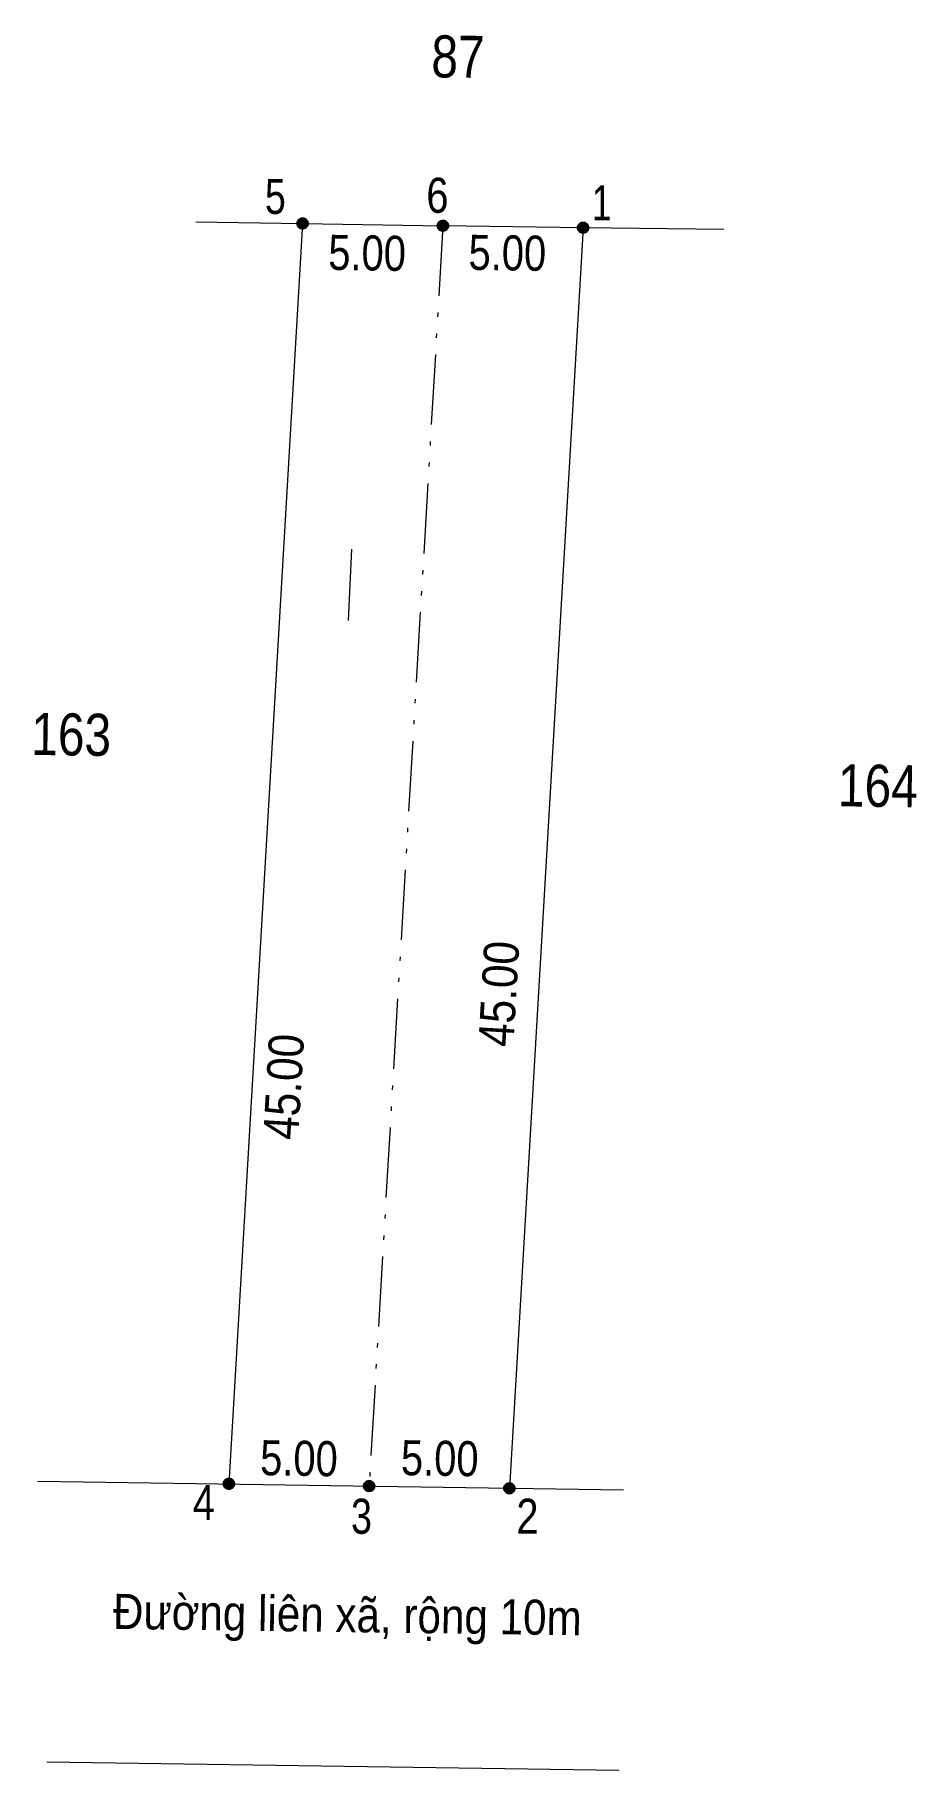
# Model space of a CAD drawing. Header units: metres. Extents: x 550210 to 550732, y 1838968 to 1839113.
# Drawn here: x 550700.3 to 550731.7, y 1839025.1 to 1839087 of the extents above; entities that cross this region are included whole.
import ezdxf
from ezdxf.enums import TextEntityAlignment as Align

# ---------------------------------------------------------------- set-up
doc = ezdxf.new("R2010")
doc.units = ezdxf.units.M
doc.header["$LTSCALE"] = 0.5
doc.linetypes.add('DASH_DOUBLE_DOT', pattern=[9.2, 5, -1.2, 0.3, -1.2, 0.3, -1.2])
doc.linetypes.add('MEDIUM_DASHED', pattern=[4.5, 3, -1.5])
for name, color, linetype, lineweight in [('17', 7, 'Continuous', 13), ('23', 7, 'Continuous', 13), ('63', 7, 'MEDIUM_DASHED', 13)]:
    doc.layers.add(name, color=color, linetype=linetype, lineweight=lineweight)

msp = doc.modelspace()

# ---------------------------------------------------------------- texts
at = {"layer": '63'}
for s, height, rotation, width, p in [('87', 1.5, 359.198, 0.85, (550715.3495, 1839085.4568)), ('5.00', 1.25, 359.083, 0.85, (550712.11, 1839078.5874)), ('5.00', 1.25, 359.198, 0.85, (550717.1113, 1839078.5902)), ('163', 1.5, 359.198, 0.85, (550701.5595, 1839061.3001)), ('164', 1.5, 359.198, 0.85, (550730.3195, 1839059.4696)), ('45.00', 1.25, 86.65, 0.9, (550717.4382, 1839052.7685)), ('45.00', 1.25, 86.649, 0.9, (550709.7682, 1839049.4585)), ('5.00', 1.25, 359.083, 0.85, (550709.68, 1839035.6274)), ('5.00', 1.25, 359.083, 0.85, (550714.7, 1839035.6274)), ('Đường liên xã, rộng 10m', 1.25, 359.198, 0.9, (550711.4063, 1839030.0553))]:
    msp.add_text(s, height=height, rotation=rotation, dxfattribs=dict(at, width=width)).set_placement(p, align=Align.CENTER)
for s, width, p in [(' 6', 0.85, (550715.02, 1839080.64)), (' 5', 0.8, (550709.22, 1839080.6)), (' 1', 0.75, (550720.83, 1839080.37)), (' 4', 0.85, (550706.69, 1839034.05)), (' 3', 0.8, (550712.29, 1839033.56)), (' 2', 0.85, (550718.23, 1839033.56))]:
    msp.add_text(s, height=1.25, dxfattribs=dict(at, width=width)).set_placement(p, align=Align.RIGHT)

# ---------------------------------------------------------------- hatches: boundary and pattern name
at = {"layer": '63'}
for points in [[(550710.02, 1839080.26, 1), (550709.62, 1839080.26, 1)], [(550715.02, 1839080.18, 1), (550714.62, 1839080.18, 1)], [(550720.02, 1839080.11, 1), (550719.62, 1839080.11, 1)], [(550707.39, 1839035.34, 1), (550706.99, 1839035.34, 1)], [(550712.39, 1839035.26, 1), (550711.99, 1839035.26, 1)], [(550717.39, 1839035.18, 1), (550716.99, 1839035.18, 1)]]:
    msp.add_hatch(color=256, dxfattribs=at).paths.add_polyline_path(points)

# ---------------------------------------------------------------- linework, layer by layer
at = {"layer": '17'}
for p, q in [((550706.01, 1839080.32), (550709.82, 1839080.26)), ((550709.82, 1839080.26), (550707.19, 1839035.34)), ((550709.82, 1839080.26), (550714.82, 1839080.18)), ((550719.82, 1839080.11), (550714.82, 1839080.18)), ((550719.82, 1839080.11), (550717.19, 1839035.18)), ((550724.84, 1839080.04), (550719.82, 1839080.11))]:
    msp.add_line(p, q, dxfattribs=at)
at = {"layer": '17', "linetype": 'DASH_DOUBLE_DOT'}
msp.add_line((550714.82, 1839080.18), (550712.19, 1839035.26), dxfattribs=at)
at = {"layer": '23'}
for p, q in [((550700.38, 1839035.43), (550721.26, 1839035.13)), ((550700.7, 1839025.43), (550721.11, 1839025.13))]:
    msp.add_line(p, q, dxfattribs=at)
at = {"layer": '63', "linetype": 'Continuous'}
msp.add_line((550711.45, 1839066.11), (550711.57, 1839068.65), dxfattribs=at)
at = {"layer": '63'}
for centre in [(550709.82, 1839080.26), (550714.82, 1839080.18), (550719.82, 1839080.11), (550707.19, 1839035.34), (550712.19, 1839035.26), (550717.19, 1839035.18)]:
    msp.add_circle(centre, 0.2, dxfattribs=at)

msp.set_redraw_order([(e.dxf.handle, doc.entitydb.next_handle()) for e in msp.query("TEXT MTEXT ATTDEF DIMENSION ARC_DIMENSION")])  # texts and dimensions are drawn at this point

doc.saveas('drawing.dxf')
